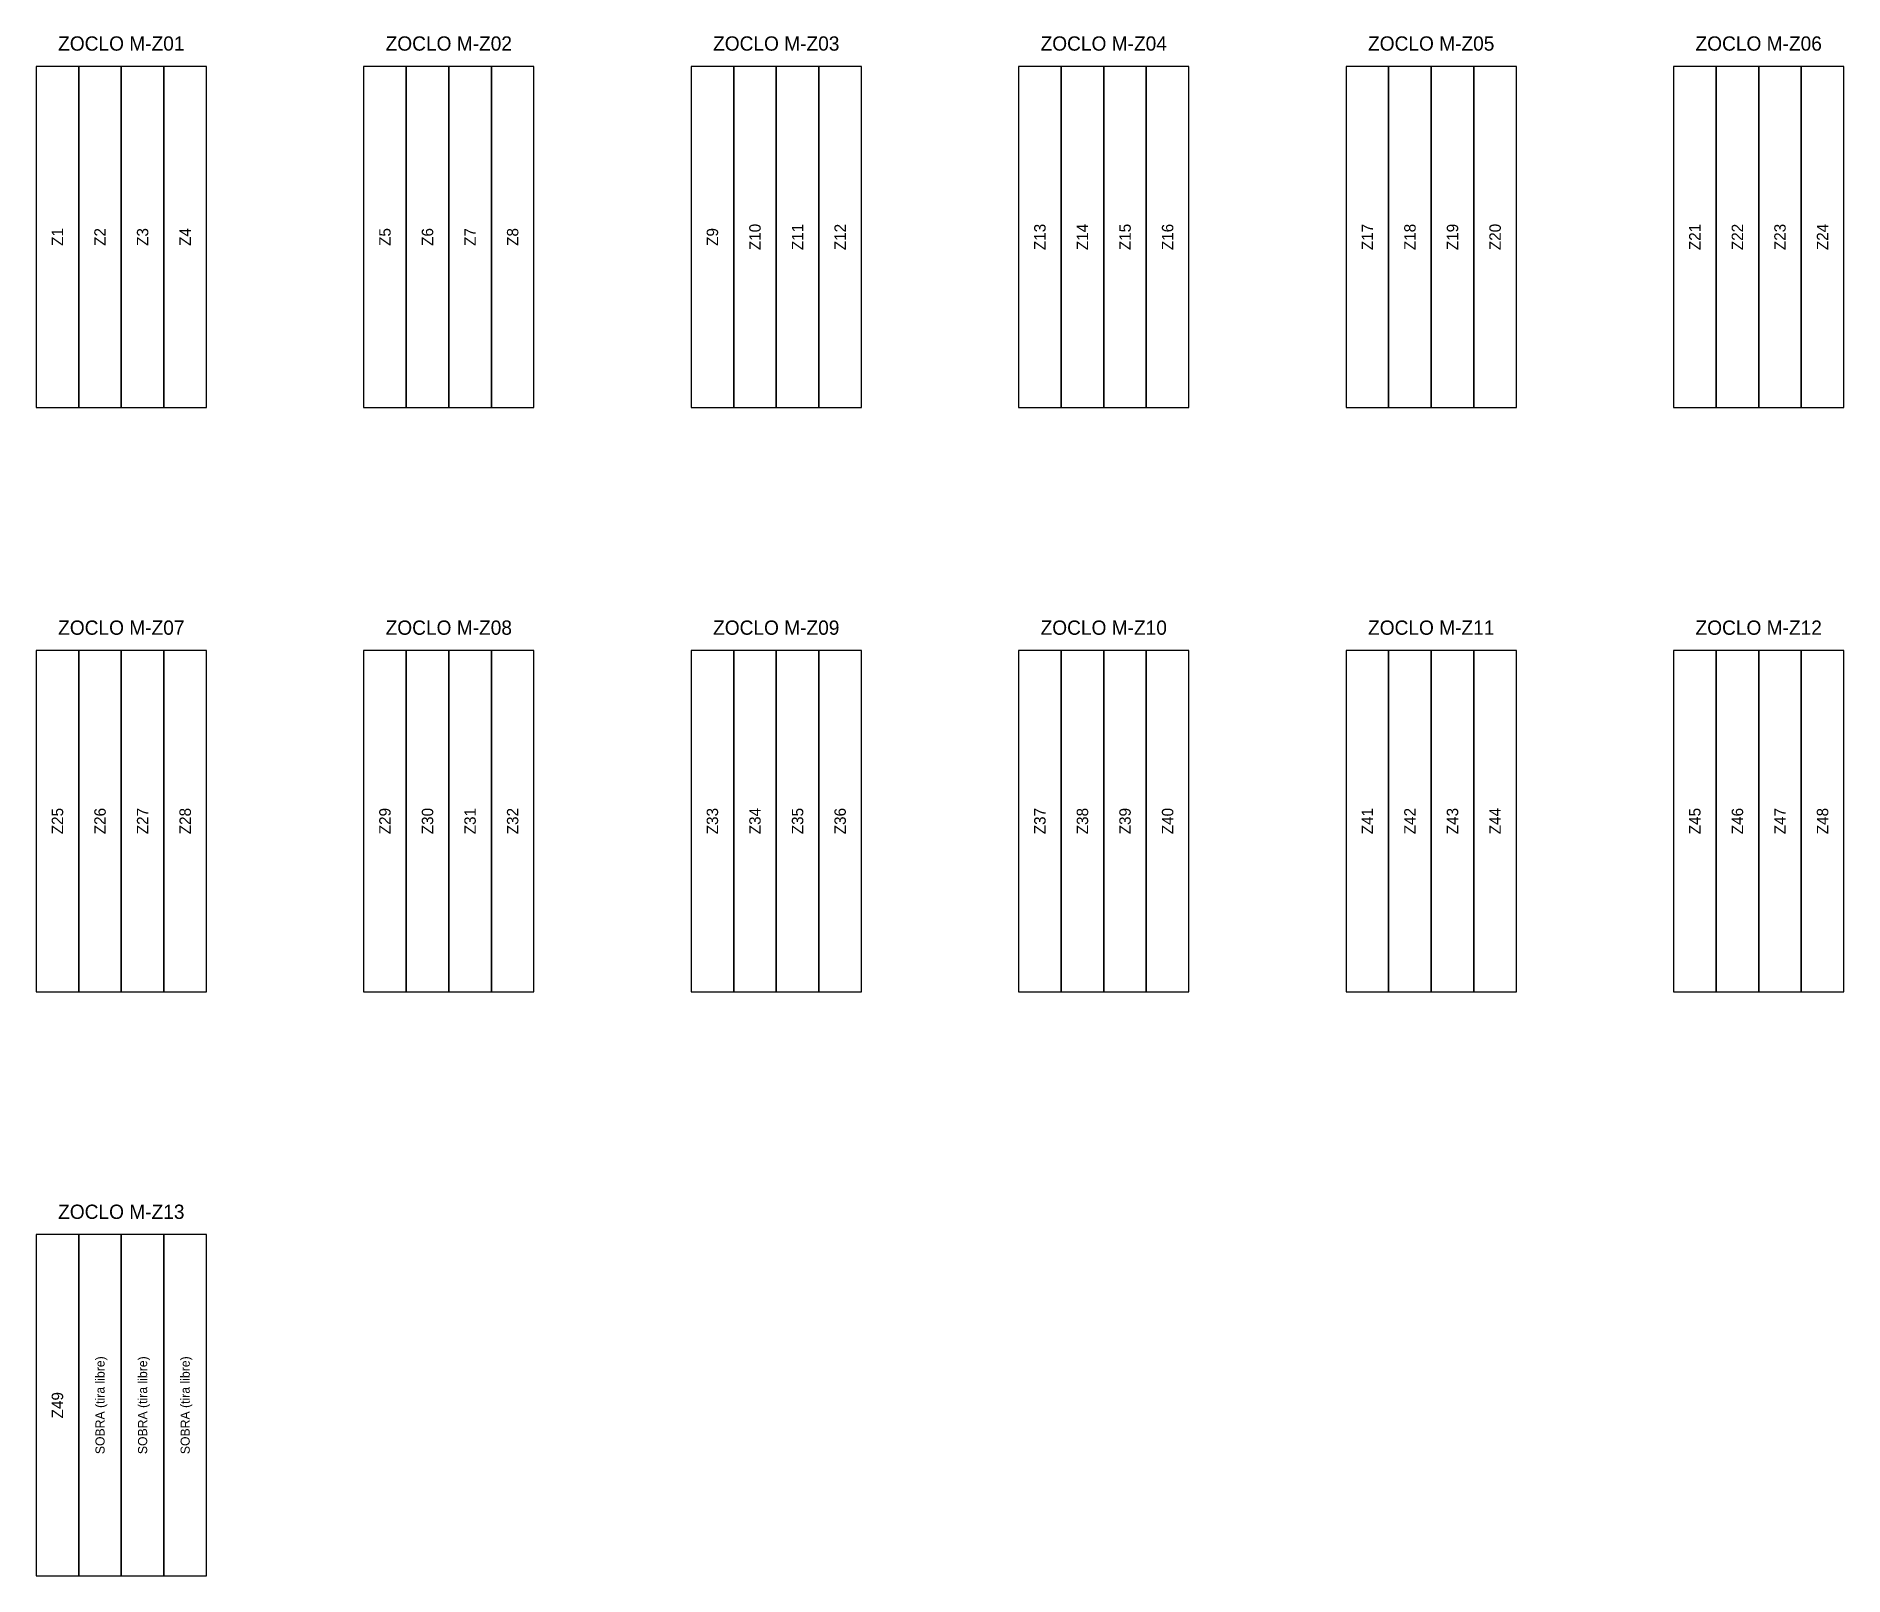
# Model space of a CAD drawing. Header units: metres. Extents: x 305.3 to 390.9, y -184.6 to -119.2.
# Drawn here: x 380.1 to 386.42, y -175.32 to -169.94 of the extents above; entities that cross this region are included whole.
import ezdxf
from ezdxf.enums import TextEntityAlignment as Align

# ---------------------------------------------------------------- set-up
doc = ezdxf.new("R2010")
doc.units = ezdxf.units.M
for name, color, linetype in [('ESCALERA-REGADERA-ZOCLO', 6, 'Continuous'), ('ESCALERA-REGADERA-ZOCLO-TEXTO', 7, 'Continuous'), ('PLAN-CORTE-SOBRANTES', 2, 'Continuous')]:
    doc.layers.add(name, color=color, linetype=linetype)

msp = doc.modelspace()

# ---------------------------------------------------------------- texts
at = {"layer": 'ESCALERA-REGADERA-ZOCLO-TEXTO'}
for s, p in [('ZOCLO M-Z01', (380.3942, -169.9629)), ('ZOCLO M-Z02', (381.5402, -169.9629)), ('ZOCLO M-Z03', (382.6862, -169.9629)), ('ZOCLO M-Z04', (383.8322, -169.9629)), ('ZOCLO M-Z05', (384.9782, -169.9629)), ('ZOCLO M-Z06', (386.1242, -169.9629)), ('ZOCLO M-Z07', (380.3942, -172.0069)), ('ZOCLO M-Z08', (381.5402, -172.0069)), ('ZOCLO M-Z09', (382.6862, -172.0069)), ('ZOCLO M-Z10', (383.8322, -172.0069)), ('ZOCLO M-Z11', (384.9782, -172.0069)), ('ZOCLO M-Z12', (386.1242, -172.0069)), ('ZOCLO M-Z13', (380.3942, -174.0509))]:
    msp.add_text(s, height=0.05, dxfattribs=at).set_placement(p, align=Align.MIDDLE_CENTER)
for s, height, p in [('Z1', 0.04, (380.1707, -170.6399)), ('Z2', 0.04, (380.3197, -170.6399)), ('Z3', 0.04, (380.4687, -170.6399)), ('Z4', 0.04, (380.6177, -170.6399)), ('Z5', 0.04, (381.3167, -170.6399)), ('Z6', 0.04, (381.4657, -170.6399)), ('Z7', 0.04, (381.6147, -170.6399)), ('Z8', 0.04, (381.7637, -170.6399)), ('Z9', 0.04, (382.4627, -170.6399)), ('Z10', 0.04, (382.6117, -170.6399)), ('Z11', 0.04, (382.7607, -170.6399)), ('Z12', 0.04, (382.9097, -170.6399)), ('Z13', 0.04, (383.6087, -170.6399)), ('Z14', 0.04, (383.7577, -170.6399)), ('Z15', 0.04, (383.9067, -170.6399)), ('Z16', 0.04, (384.0557, -170.6399)), ('Z17', 0.04, (384.7547, -170.6399)), ('Z18', 0.04, (384.9037, -170.6399)), ('Z19', 0.04, (385.0527, -170.6399)), ('Z20', 0.04, (385.2017, -170.6399)), ('Z21', 0.04, (385.9007, -170.6399)), ('Z22', 0.04, (386.0497, -170.6399)), ('Z23', 0.04, (386.1987, -170.6399)), ('Z24', 0.04, (386.3477, -170.6399)), ('Z25', 0.04, (380.1707, -172.6839)), ('Z26', 0.04, (380.3197, -172.6839)), ('Z27', 0.04, (380.4687, -172.6839)), ('Z28', 0.04, (380.6177, -172.6839)), ('Z29', 0.04, (381.3167, -172.6839)), ('Z30', 0.04, (381.4657, -172.6839)), ('Z31', 0.04, (381.6147, -172.6839)), ('Z32', 0.04, (381.7637, -172.6839)), ('Z33', 0.04, (382.4627, -172.6839)), ('Z34', 0.04, (382.6117, -172.6839)), ('Z35', 0.04, (382.7607, -172.6839)), ('Z36', 0.04, (382.9097, -172.6839)), ('Z37', 0.04, (383.6087, -172.6839)), ('Z38', 0.04, (383.7577, -172.6839)), ('Z39', 0.04, (383.9067, -172.6839)), ('Z40', 0.04, (384.0557, -172.6839)), ('Z41', 0.04, (384.7547, -172.6839)), ('Z42', 0.04, (384.9037, -172.6839)), ('Z43', 0.04, (385.0527, -172.6839)), ('Z44', 0.04, (385.2017, -172.6839)), ('Z45', 0.04, (385.9007, -172.6839)), ('Z46', 0.04, (386.0497, -172.6839)), ('Z47', 0.04, (386.1987, -172.6839)), ('Z48', 0.04, (386.3477, -172.6839)), ('SOBRA (tira libre)', 0.032, (380.3197, -174.7279)), ('SOBRA (tira libre)', 0.032, (380.4687, -174.7279)), ('SOBRA (tira libre)', 0.032, (380.6177, -174.7279)), ('Z49', 0.04, (380.1707, -174.7279))]:
    msp.add_text(s, height=height, rotation=90, dxfattribs=at).set_placement(p, align=Align.MIDDLE_CENTER)

# ---------------------------------------------------------------- linework, layer by layer
at = {"layer": 'ESCALERA-REGADERA-ZOCLO'}
for points in [[(380.0962, -171.2369), (380.6922, -171.2369), (380.6922, -170.0429), (380.0962, -170.0429)], [(380.0962, -171.2369), (380.2452, -171.2369), (380.2452, -170.0429), (380.0962, -170.0429)], [(380.2452, -171.2369), (380.3942, -171.2369), (380.3942, -170.0429), (380.2452, -170.0429)], [(380.3942, -171.2369), (380.5432, -171.2369), (380.5432, -170.0429), (380.3942, -170.0429)], [(380.5432, -171.2369), (380.6922, -171.2369), (380.6922, -170.0429), (380.5432, -170.0429)], [(381.2422, -171.2369), (381.8382, -171.2369), (381.8382, -170.0429), (381.2422, -170.0429)], [(381.2422, -171.2369), (381.3912, -171.2369), (381.3912, -170.0429), (381.2422, -170.0429)], [(381.3912, -171.2369), (381.5402, -171.2369), (381.5402, -170.0429), (381.3912, -170.0429)], [(381.5402, -171.2369), (381.6892, -171.2369), (381.6892, -170.0429), (381.5402, -170.0429)], [(381.6892, -171.2369), (381.8382, -171.2369), (381.8382, -170.0429), (381.6892, -170.0429)], [(382.3882, -171.2369), (382.9842, -171.2369), (382.9842, -170.0429), (382.3882, -170.0429)], [(382.3882, -171.2369), (382.5372, -171.2369), (382.5372, -170.0429), (382.3882, -170.0429)], [(382.5372, -171.2369), (382.6862, -171.2369), (382.6862, -170.0429), (382.5372, -170.0429)], [(382.6862, -171.2369), (382.8352, -171.2369), (382.8352, -170.0429), (382.6862, -170.0429)], [(382.8352, -171.2369), (382.9842, -171.2369), (382.9842, -170.0429), (382.8352, -170.0429)], [(383.5342, -171.2369), (384.1302, -171.2369), (384.1302, -170.0429), (383.5342, -170.0429)], [(383.5342, -171.2369), (383.6832, -171.2369), (383.6832, -170.0429), (383.5342, -170.0429)], [(383.6832, -171.2369), (383.8322, -171.2369), (383.8322, -170.0429), (383.6832, -170.0429)], [(383.8322, -171.2369), (383.9812, -171.2369), (383.9812, -170.0429), (383.8322, -170.0429)], [(383.9812, -171.2369), (384.1302, -171.2369), (384.1302, -170.0429), (383.9812, -170.0429)], [(384.6802, -171.2369), (385.2762, -171.2369), (385.2762, -170.0429), (384.6802, -170.0429)], [(384.6802, -171.2369), (384.8292, -171.2369), (384.8292, -170.0429), (384.6802, -170.0429)], [(384.8292, -171.2369), (384.9782, -171.2369), (384.9782, -170.0429), (384.8292, -170.0429)], [(384.9782, -171.2369), (385.1272, -171.2369), (385.1272, -170.0429), (384.9782, -170.0429)], [(385.1272, -171.2369), (385.2762, -171.2369), (385.2762, -170.0429), (385.1272, -170.0429)], [(385.8262, -171.2369), (386.4222, -171.2369), (386.4222, -170.0429), (385.8262, -170.0429)], [(385.8262, -171.2369), (385.9752, -171.2369), (385.9752, -170.0429), (385.8262, -170.0429)], [(385.9752, -171.2369), (386.1242, -171.2369), (386.1242, -170.0429), (385.9752, -170.0429)], [(386.1242, -171.2369), (386.2732, -171.2369), (386.2732, -170.0429), (386.1242, -170.0429)], [(386.2732, -171.2369), (386.4222, -171.2369), (386.4222, -170.0429), (386.2732, -170.0429)], [(380.0962, -173.2809), (380.6922, -173.2809), (380.6922, -172.0869), (380.0962, -172.0869)], [(380.0962, -173.2809), (380.2452, -173.2809), (380.2452, -172.0869), (380.0962, -172.0869)], [(380.2452, -173.2809), (380.3942, -173.2809), (380.3942, -172.0869), (380.2452, -172.0869)], [(380.3942, -173.2809), (380.5432, -173.2809), (380.5432, -172.0869), (380.3942, -172.0869)], [(380.5432, -173.2809), (380.6922, -173.2809), (380.6922, -172.0869), (380.5432, -172.0869)], [(381.2422, -173.2809), (381.8382, -173.2809), (381.8382, -172.0869), (381.2422, -172.0869)], [(381.2422, -173.2809), (381.3912, -173.2809), (381.3912, -172.0869), (381.2422, -172.0869)], [(381.3912, -173.2809), (381.5402, -173.2809), (381.5402, -172.0869), (381.3912, -172.0869)], [(381.5402, -173.2809), (381.6892, -173.2809), (381.6892, -172.0869), (381.5402, -172.0869)], [(381.6892, -173.2809), (381.8382, -173.2809), (381.8382, -172.0869), (381.6892, -172.0869)], [(382.3882, -173.2809), (382.9842, -173.2809), (382.9842, -172.0869), (382.3882, -172.0869)], [(382.3882, -173.2809), (382.5372, -173.2809), (382.5372, -172.0869), (382.3882, -172.0869)], [(382.5372, -173.2809), (382.6862, -173.2809), (382.6862, -172.0869), (382.5372, -172.0869)], [(382.6862, -173.2809), (382.8352, -173.2809), (382.8352, -172.0869), (382.6862, -172.0869)], [(382.8352, -173.2809), (382.9842, -173.2809), (382.9842, -172.0869), (382.8352, -172.0869)], [(383.5342, -173.2809), (384.1302, -173.2809), (384.1302, -172.0869), (383.5342, -172.0869)], [(383.5342, -173.2809), (383.6832, -173.2809), (383.6832, -172.0869), (383.5342, -172.0869)], [(383.6832, -173.2809), (383.8322, -173.2809), (383.8322, -172.0869), (383.6832, -172.0869)], [(383.8322, -173.2809), (383.9812, -173.2809), (383.9812, -172.0869), (383.8322, -172.0869)], [(383.9812, -173.2809), (384.1302, -173.2809), (384.1302, -172.0869), (383.9812, -172.0869)], [(384.6802, -173.2809), (385.2762, -173.2809), (385.2762, -172.0869), (384.6802, -172.0869)], [(384.6802, -173.2809), (384.8292, -173.2809), (384.8292, -172.0869), (384.6802, -172.0869)], [(384.8292, -173.2809), (384.9782, -173.2809), (384.9782, -172.0869), (384.8292, -172.0869)], [(384.9782, -173.2809), (385.1272, -173.2809), (385.1272, -172.0869), (384.9782, -172.0869)], [(385.1272, -173.2809), (385.2762, -173.2809), (385.2762, -172.0869), (385.1272, -172.0869)], [(385.8262, -173.2809), (386.4222, -173.2809), (386.4222, -172.0869), (385.8262, -172.0869)], [(385.8262, -173.2809), (385.9752, -173.2809), (385.9752, -172.0869), (385.8262, -172.0869)], [(385.9752, -173.2809), (386.1242, -173.2809), (386.1242, -172.0869), (385.9752, -172.0869)], [(386.1242, -173.2809), (386.2732, -173.2809), (386.2732, -172.0869), (386.1242, -172.0869)], [(386.2732, -173.2809), (386.4222, -173.2809), (386.4222, -172.0869), (386.2732, -172.0869)], [(380.0962, -175.3249), (380.6922, -175.3249), (380.6922, -174.1309), (380.0962, -174.1309)], [(380.0962, -175.3249), (380.2452, -175.3249), (380.2452, -174.1309), (380.0962, -174.1309)]]:
    msp.add_lwpolyline(points, close=True, dxfattribs=at)
at = {"layer": 'PLAN-CORTE-SOBRANTES'}
for points in [[(380.2452, -175.3249), (380.3942, -175.3249), (380.3942, -174.1309), (380.2452, -174.1309)], [(380.3942, -175.3249), (380.5432, -175.3249), (380.5432, -174.1309), (380.3942, -174.1309)], [(380.5432, -175.3249), (380.6922, -175.3249), (380.6922, -174.1309), (380.5432, -174.1309)]]:
    msp.add_lwpolyline(points, close=True, dxfattribs=at)

msp.set_redraw_order([(e.dxf.handle, doc.entitydb.next_handle()) for e in msp.query("TEXT MTEXT ATTDEF DIMENSION ARC_DIMENSION")])  # texts and dimensions are drawn at this point

doc.saveas('drawing.dxf')
